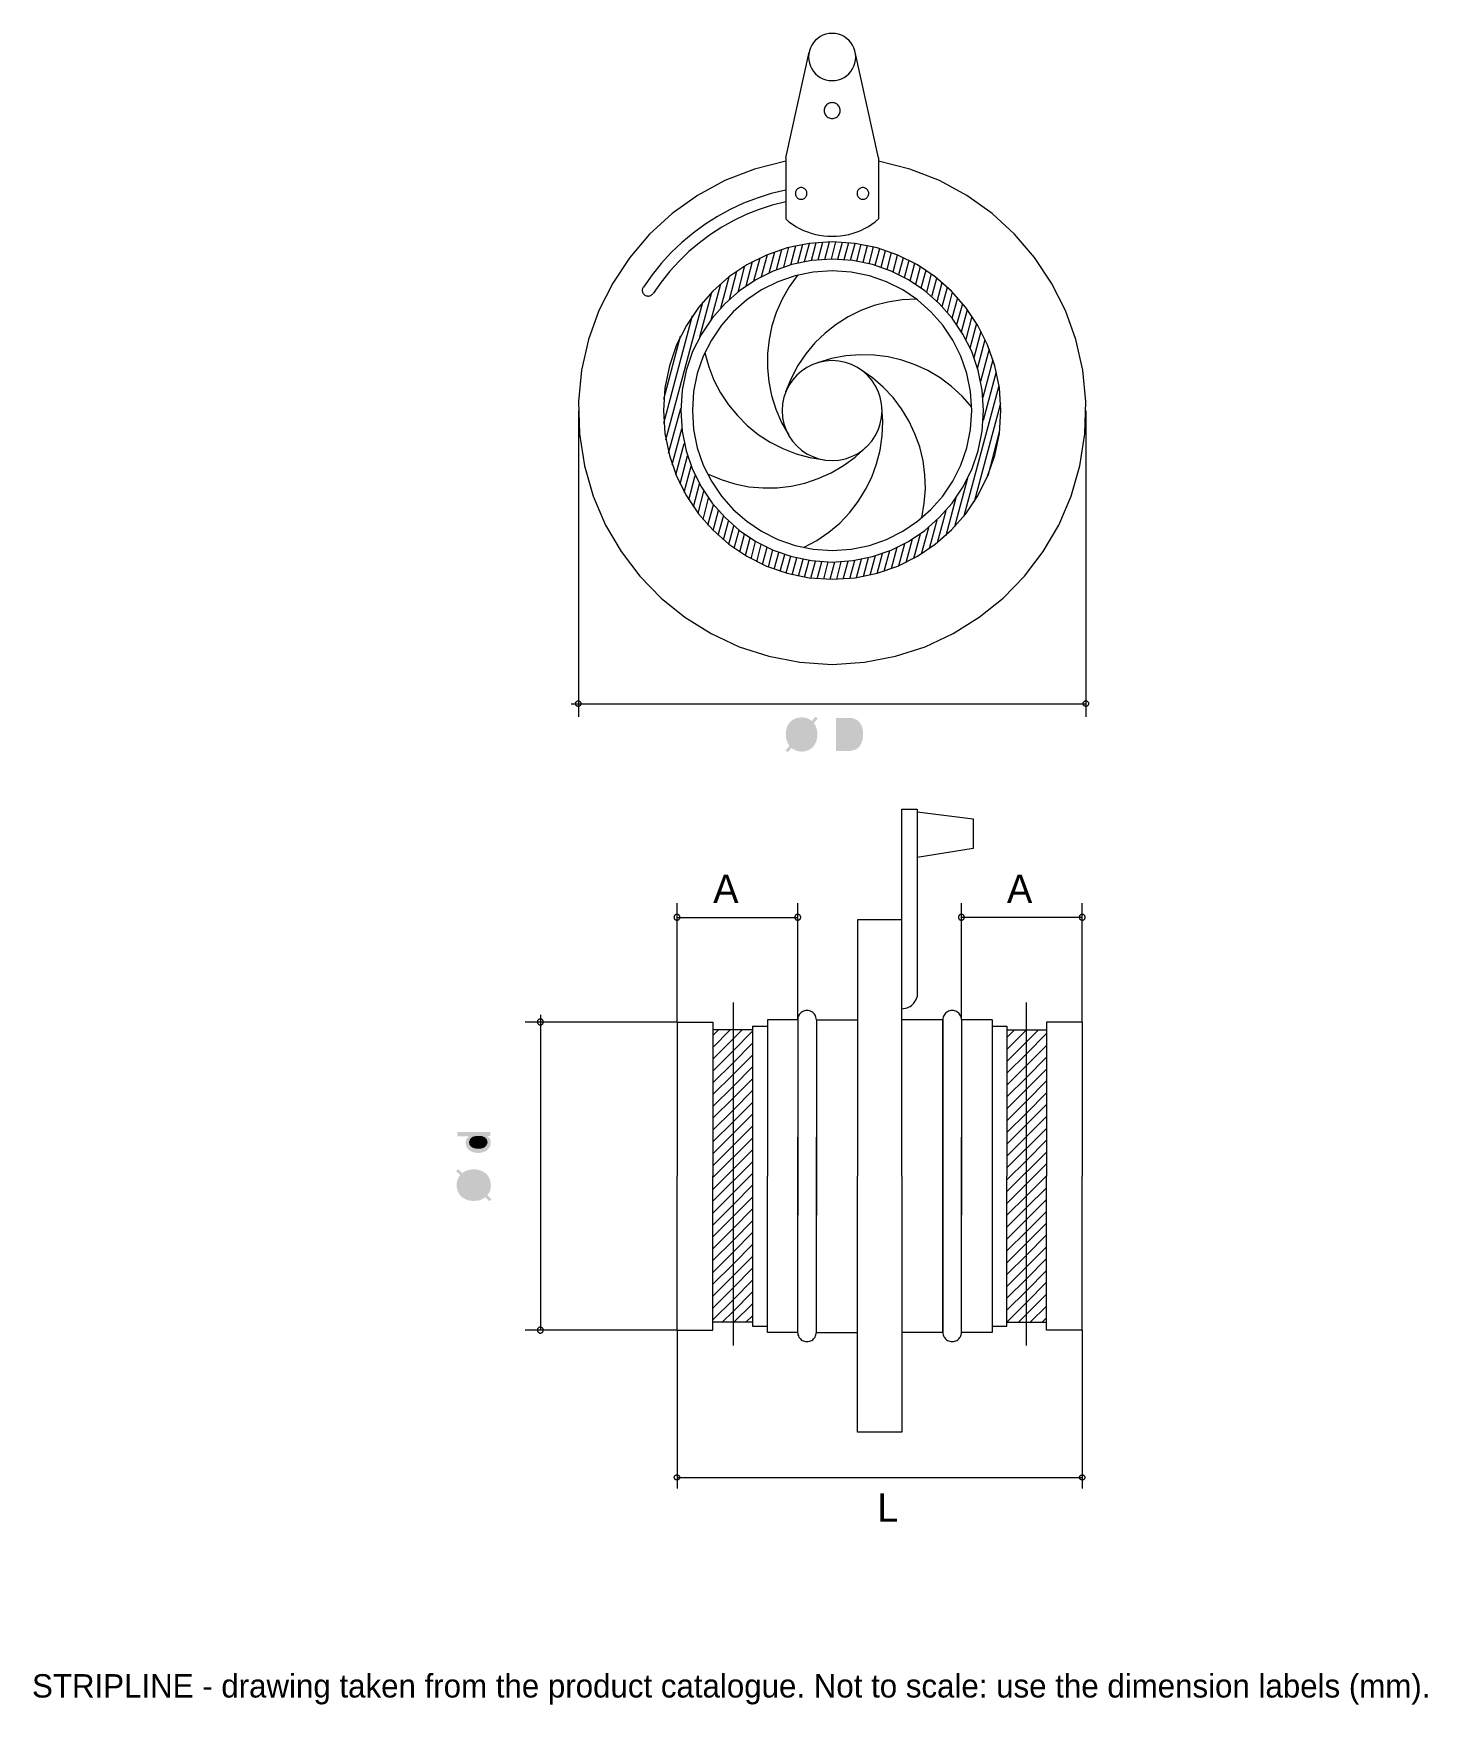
# Model space of a CAD drawing. Extents: x 0 to 239, y -13 to 273.
import ezdxf

# ---------------------------------------------------------------- set-up
doc = ezdxf.new("R2010")
doc.units = 0
for name, color, linetype in [('FILL', 8, 'Continuous'), ('GEOMETRY', 7, 'Continuous'), ('NOTE', 1, 'Continuous'), ('TEXT', 7, 'Continuous')]:
    doc.layers.add(name, color=color, linetype=linetype)

msp = doc.modelspace()

# ---------------------------------------------------------------- texts
at = {"layer": 'NOTE'}
msp.add_text('STRIPLINE - drawing taken from the product catalogue. Not to scale: use the dimension labels (mm).', height=4, dxfattribs=at).set_placement((0, -12))
at = {"layer": 'TEXT'}
for s, p in [('A', (116.58, 124.01)), ('A', (166.85, 124.01)), ('L', (144.66, 18.09))]:
    msp.add_text(s, height=4.86, dxfattribs=at).set_placement(p)

# ---------------------------------------------------------------- hatches: boundary and pattern name
at = {"layer": 'FILL'}
for points in [[(133.45, 155.15), (134.09, 155.87), (134.46, 155.57), (133.79, 154.81), (133.86, 154.7), (133.9, 154.63), (133.94, 154.55), (133.97, 154.48), (134.05, 154.44), (134.09, 154.36), (134.09, 154.29), (134.13, 154.21), (134.16, 154.14), (134.2, 154.1), (134.2, 154.02), (134.24, 153.95), (134.28, 153.88), (134.28, 153.8), (134.31, 153.72), (134.31, 153.65), (134.35, 153.58), (134.35, 153.42), (134.39, 153.35), (134.39, 152.6), (134.38, 152.46), (134.37, 152.31), (134.34, 152.16), (134.31, 152.01), (134.27, 151.86), (134.23, 151.7), (134.17, 151.55), (134.11, 151.41), (134.04, 151.27), (133.96, 151.14), (133.88, 151.02), (133.79, 150.91), (133.75, 150.83), (133.71, 150.79), (133.64, 150.72), (133.6, 150.68), (133.56, 150.61), (133.51, 150.57), (133.45, 150.54), (133.4, 150.5), (133.36, 150.47), (133.31, 150.43), (133.26, 150.39), (133.21, 150.36), (133.16, 150.32), (133.11, 150.29), (133.05, 150.26), (132.99, 150.22), (132.92, 150.19), (132.85, 150.19), (132.77, 150.15), (132.73, 150.12), (132.66, 150.08), (132.58, 150.08), (132.51, 150.04), (132.43, 150), (132.28, 150), (132.21, 149.97), (132.06, 149.97), (131.98, 149.93), (131.83, 149.93), (131.68, 149.92), (131.53, 149.93), (131.39, 149.94), (131.24, 149.96), (131.1, 149.99), (130.96, 150.02), (130.83, 150.06), (130.7, 150.11), (130.56, 150.17), (130.43, 150.23), (130.31, 150.3), (130.18, 150.38), (130.1, 150.45), (130.03, 150.49), (129.99, 150.53), (129.35, 149.82), (128.97, 150.12), (129.65, 150.87), (129.58, 150.98), (129.54, 151.06), (129.5, 151.13), (129.43, 151.21), (129.39, 151.28), (129.35, 151.32), (129.31, 151.39), (129.28, 151.47), (129.28, 151.55), (129.24, 151.62), (129.2, 151.66), (129.16, 151.73), (129.16, 151.81), (129.13, 151.85), (129.13, 151.92), (129.11, 151.97), (129.09, 152.02), (129.08, 152.08), (129.06, 152.15), (129.05, 152.22), (129.04, 152.29), (129.03, 152.36), (129.02, 152.43), (129.01, 152.5), (129.01, 152.56), (129.01, 152.62), (129.01, 152.67), (129.01, 152.93), (129.01, 153.1), (129.02, 153.26), (129.04, 153.41), (129.07, 153.57), (129.1, 153.72), (129.15, 153.87), (129.19, 154.02), (129.25, 154.17), (129.31, 154.31), (129.38, 154.46), (129.46, 154.6), (129.54, 154.74), (129.61, 154.78), (129.65, 154.85), (129.69, 154.93), (129.76, 154.97), (129.8, 155.04), (129.86, 155.09), (129.91, 155.13), (129.96, 155.17), (130, 155.21), (130.05, 155.24), (130.09, 155.27), (130.13, 155.29), (130.18, 155.32), (130.23, 155.35), (130.28, 155.38), (130.34, 155.41), (130.4, 155.45), (130.44, 155.49), (130.52, 155.53), (130.59, 155.57), (130.67, 155.57), (130.74, 155.6), (130.82, 155.64), (130.89, 155.64), (130.97, 155.68), (131.04, 155.68), (131.12, 155.72), (131.19, 155.72), (131.27, 155.75), (131.49, 155.75), (131.68, 155.76), (131.85, 155.76), (132.01, 155.75), (132.16, 155.74), (132.31, 155.72), (132.45, 155.69), (132.59, 155.65), (132.73, 155.6), (132.87, 155.53), (133.01, 155.46), (133.15, 155.37), (133.3, 155.27), (133.34, 155.23), (133.41, 155.19)], [(133, 154.63), (132.92, 154.7), (132.85, 154.74), (132.66, 154.87), (132.46, 154.98), (132.25, 155.06), (132.02, 155.11), (131.79, 155.13), (131.56, 155.13), (131.33, 155.1), (131.11, 155.04), (130.89, 154.95), (130.69, 154.85), (130.5, 154.71), (130.33, 154.55), (130.29, 154.51), (130.25, 154.48), (130.18, 154.4), (130.14, 154.36), (130.12, 154.31), (130.11, 154.27), (130.09, 154.24), (130.08, 154.21), (130.07, 154.19), (130.05, 154.17), (130.04, 154.15), (130.03, 154.12), (130.01, 154.1), (129.99, 154.07), (129.98, 154.03), (129.95, 153.99), (129.95, 153.91), (129.92, 153.84), (129.88, 153.8), (129.88, 153.72), (129.84, 153.65), (129.84, 153.46), (129.8, 153.39), (129.8, 153.16), (129.76, 153.05), (129.76, 152.97), (129.76, 152.9), (129.76, 152.83), (129.76, 152.78), (129.76, 152.73), (129.77, 152.68), (129.77, 152.64), (129.78, 152.6), (129.79, 152.56), (129.79, 152.52), (129.8, 152.48), (129.8, 152.43), (129.8, 152.37), (129.8, 152.3), (129.84, 152.22), (129.84, 152.07), (129.88, 152), (129.88, 151.92), (129.92, 151.88), (129.95, 151.81), (129.95, 151.73), (129.99, 151.66), (130.03, 151.58), (130.07, 151.51), (130.1, 151.43)], [(137.58, 150.04), (137.58, 155.68), (139.8, 155.68), (139.87, 155.68), (139.92, 155.68), (139.96, 155.67), (139.99, 155.67), (140.03, 155.66), (140.06, 155.66), (140.09, 155.65), (140.12, 155.64), (140.17, 155.64), (140.22, 155.64), (140.29, 155.64), (140.36, 155.64), (140.4, 155.6), (140.52, 155.6), (140.59, 155.57), (140.67, 155.57), (140.74, 155.53), (140.82, 155.49), (140.89, 155.45), (140.97, 155.45), (141.04, 155.42), (141.12, 155.38), (141.15, 155.34), (141.26, 155.27), (141.35, 155.19), (141.44, 155.11), (141.52, 155.03), (141.59, 154.95), (141.66, 154.87), (141.73, 154.78), (141.79, 154.68), (141.85, 154.58), (141.91, 154.48), (141.96, 154.37), (142.02, 154.25), (142.02, 154.21), (142.06, 154.18), (142.06, 154.1), (142.09, 154.02), (142.09, 153.95), (142.13, 153.87), (142.13, 153.8), (142.17, 153.72), (142.17, 153.65), (142.21, 153.57), (142.21, 153.35), (142.24, 153.27), (142.24, 152.71), (142.24, 152.56), (142.21, 152.48), (142.21, 152.22), (142.17, 152.14), (142.17, 151.99), (142.13, 151.92), (142.13, 151.88), (142.09, 151.81), (142.09, 151.73), (142.07, 151.68), (142.05, 151.63), (142.03, 151.58), (142.01, 151.53), (142, 151.49), (141.98, 151.44), (141.96, 151.39), (141.94, 151.35), (141.92, 151.3), (141.89, 151.25), (141.86, 151.19), (141.83, 151.13), (141.79, 151.09), (141.76, 151.02), (141.72, 150.98), (141.72, 150.9), (141.64, 150.87), (141.61, 150.79), (141.57, 150.72), (141.49, 150.68), (141.45, 150.6), (141.38, 150.57), (141.34, 150.53), (141.27, 150.45), (141.23, 150.42), (141.19, 150.42), (141.12, 150.38), (141.08, 150.34), (141, 150.3), (140.93, 150.27), (140.85, 150.23), (140.78, 150.19), (140.7, 150.19), (140.63, 150.15), (140.55, 150.12), (140.44, 150.12), (140.36, 150.08), (140.18, 150.08), (140.1, 150.04)], [(138.34, 150.68), (139.73, 150.68), (139.8, 150.72), (140.1, 150.72), (140.18, 150.75), (140.33, 150.75), (140.35, 150.77), (140.38, 150.79), (140.42, 150.81), (140.46, 150.82), (140.5, 150.84), (140.54, 150.86), (140.59, 150.88), (140.63, 150.9), (140.67, 150.92), (140.71, 150.94), (140.75, 150.96), (140.78, 150.98), (140.82, 151.02), (140.89, 151.06), (140.89, 151.09), (140.97, 151.13), (141, 151.21), (141.04, 151.24), (141.08, 151.32), (141.1, 151.35), (141.11, 151.38), (141.13, 151.41), (141.15, 151.43), (141.16, 151.46), (141.18, 151.48), (141.19, 151.51), (141.21, 151.53), (141.22, 151.56), (141.24, 151.59), (141.25, 151.62), (141.27, 151.66), (141.31, 151.73), (141.34, 151.81), (141.34, 151.88), (141.38, 151.92), (141.38, 152.07), (141.42, 152.14), (141.42, 152.3), (141.45, 152.37), (141.45, 152.44), (141.45, 152.53), (141.45, 152.63), (141.45, 152.74), (141.46, 152.85), (141.46, 152.96), (141.46, 153.08), (141.46, 153.18), (141.45, 153.28), (141.45, 153.37), (141.44, 153.44), (141.42, 153.5), (141.42, 153.65), (141.38, 153.72), (141.38, 153.8), (141.34, 153.87), (141.34, 153.95), (141.31, 154.02), (141.27, 154.06), (141.27, 154.14), (141.23, 154.18), (141.19, 154.25), (141.12, 154.33), (141.08, 154.4), (141.04, 154.48), (140.97, 154.51), (140.93, 154.59), (140.89, 154.63), (140.82, 154.7), (140.78, 154.74), (140.7, 154.78), (140.63, 154.81), (140.59, 154.85), (140.52, 154.89), (140.48, 154.89), (140.44, 154.93), (140.33, 154.93), (140.25, 154.96), (140.2, 154.96), (140.15, 154.96), (140.12, 154.97), (140.09, 154.97), (140.07, 154.98), (140.04, 154.99), (140.02, 155), (139.99, 155), (139.95, 155.01), (139.9, 155.01), (139.84, 155.01), (139.76, 155), (138.34, 155), (138.34, 150.68)], [(133.3, 154.25), (130.44, 151.02), (130.52, 150.98), (130.59, 150.94), (130.67, 150.87), (130.71, 150.83), (130.78, 150.79), (130.85, 150.76), (130.89, 150.72), (130.97, 150.72), (131.01, 150.68), (131.08, 150.68), (131.12, 150.64), (131.19, 150.64), (131.27, 150.61), (131.42, 150.61), (131.49, 150.57), (131.95, 150.57), (131.98, 150.58), (132.02, 150.59), (132.06, 150.6), (132.09, 150.61), (132.13, 150.61), (132.17, 150.62), (132.21, 150.62), (132.25, 150.63), (132.29, 150.64), (132.33, 150.65), (132.36, 150.66), (132.4, 150.68), (132.43, 150.72), (132.51, 150.76), (132.58, 150.76), (132.66, 150.79), (132.77, 150.91), (132.85, 150.94), (132.89, 150.98), (132.96, 151.02), (133, 151.09), (133.07, 151.13), (133.07, 151.17), (133.15, 151.21), (133.18, 151.28), (133.22, 151.32), (133.26, 151.39), (133.3, 151.43), (133.34, 151.51), (133.37, 151.55), (133.41, 151.62), (133.41, 151.7), (133.45, 151.77), (133.49, 151.81), (133.49, 151.88), (133.52, 151.96), (133.56, 152.03), (133.56, 152.18), (133.6, 152.26), (133.6, 152.45), (133.64, 152.52), (133.64, 153.16), (133.6, 153.24), (133.6, 153.39), (133.56, 153.46), (133.56, 153.61), (133.52, 153.69), (133.49, 153.76), (133.49, 153.84), (133.45, 153.91), (133.41, 153.99), (133.41, 154.02), (133.37, 154.1), (133.34, 154.18), (133.3, 154.25)], [(78.41, 84.14), (77.92, 84.14), (77.96, 84.07), (78.03, 84.03), (78.11, 83.97), (78.17, 83.92), (78.23, 83.86), (78.27, 83.81), (78.32, 83.75), (78.35, 83.69), (78.38, 83.63), (78.41, 83.56), (78.43, 83.49), (78.45, 83.41), (78.47, 83.33), (78.48, 83.24), (78.52, 83.16), (78.52, 82.83), (78.48, 82.75), (78.48, 82.6), (78.45, 82.53), (78.41, 82.45), (78.41, 82.37), (78.37, 82.3), (78.33, 82.26), (78.3, 82.19), (78.26, 82.11), (78.26, 82.08), (78.18, 82.04), (78.15, 81.96), (78.11, 81.92), (78.07, 81.85), (78, 81.81), (77.96, 81.74), (77.88, 81.7), (77.85, 81.66), (77.77, 81.62), (77.7, 81.55), (77.62, 81.51), (77.58, 81.47), (77.51, 81.44), (77.43, 81.44), (77.36, 81.4), (77.28, 81.36), (77.21, 81.36), (77.13, 81.32), (77.06, 81.32), (77.02, 81.29), (76.94, 81.29), (76.83, 81.25), (76.68, 81.25), (76.64, 81.24), (76.59, 81.23), (76.54, 81.22), (76.5, 81.22), (76.45, 81.21), (76.4, 81.21), (76.35, 81.21), (76.3, 81.21), (76.26, 81.21), (76.21, 81.22), (76.16, 81.23), (76.12, 81.25), (75.89, 81.25), (75.82, 81.29), (75.67, 81.29), (75.59, 81.32), (75.51, 81.32), (75.44, 81.36), (75.4, 81.4), (75.33, 81.4), (75.25, 81.44), (75.18, 81.47), (75.1, 81.51), (75.06, 81.55), (75, 81.58), (74.95, 81.6), (74.91, 81.62), (74.88, 81.64), (74.86, 81.65), (74.83, 81.67), (74.81, 81.69), (74.79, 81.71), (74.77, 81.73), (74.74, 81.76), (74.7, 81.8), (74.65, 81.85), (74.58, 81.92), (74.54, 82), (74.51, 82.04), (74.48, 82.08), (74.46, 82.12), (74.44, 82.15), (74.42, 82.18), (74.4, 82.22), (74.38, 82.25), (74.37, 82.29), (74.35, 82.32), (74.34, 82.36), (74.33, 82.4), (74.31, 82.45), (74.28, 82.53), (74.28, 82.68), (74.24, 82.75), (74.24, 83.13), (74.28, 83.2), (74.28, 83.35), (74.31, 83.43), (74.35, 83.5), (74.35, 83.54), (74.39, 83.62), (74.43, 83.69), (74.46, 83.77), (74.54, 83.8), (74.58, 83.88), (74.61, 83.92), (74.69, 83.99), (74.72, 84.03), (74.8, 84.07), (72.77, 84.07), (72.77, 84.78), (78.41, 84.78)], [(76.38, 81.92), (76.57, 81.92), (76.64, 81.96), (76.83, 81.96), (76.91, 82), (77.06, 82), (77.13, 82.04), (77.21, 82.08), (77.24, 82.08), (77.32, 82.11), (77.39, 82.15), (77.43, 82.19), (77.51, 82.23), (77.54, 82.26), (77.62, 82.33), (77.68, 82.39), (77.73, 82.44), (77.77, 82.49), (77.8, 82.54), (77.83, 82.59), (77.85, 82.64), (77.87, 82.69), (77.89, 82.75), (77.91, 82.81), (77.93, 82.89), (77.96, 82.98), (77.96, 83.13), (77.92, 83.2), (77.92, 83.28), (77.88, 83.35), (77.88, 83.43), (77.85, 83.47), (77.81, 83.54), (77.77, 83.62), (77.73, 83.65), (77.66, 83.73), (77.62, 83.77), (77.58, 83.84), (77.51, 83.88), (77.47, 83.92), (77.43, 83.92), (77.36, 83.96), (77.28, 83.99), (77.24, 84.03), (77.17, 84.03), (77.09, 84.07), (77.02, 84.07), (76.94, 84.11), (76.79, 84.11), (76.68, 84.14), (76.15, 84.14), (76.08, 84.11), (75.89, 84.11), (75.82, 84.07), (75.67, 84.07), (75.59, 84.03), (75.55, 83.99), (75.48, 83.99), (75.4, 83.96), (75.36, 83.92), (75.29, 83.88), (75.25, 83.84), (75.21, 83.8), (75.14, 83.77), (75.1, 83.69), (75.03, 83.65), (74.99, 83.58), (74.95, 83.54), (74.91, 83.47), (74.88, 83.39), (74.88, 83.32), (74.84, 83.24), (74.84, 83.2), (74.8, 83.13), (74.8, 82.94), (74.84, 82.86), (74.84, 82.71), (74.88, 82.64), (74.91, 82.6), (74.95, 82.53), (74.99, 82.45), (75.03, 82.41), (75.1, 82.34), (75.14, 82.3), (75.18, 82.26), (75.25, 82.23), (75.29, 82.19), (75.33, 82.15), (75.4, 82.11), (75.48, 82.08), (75.51, 82.08), (75.59, 82.04), (75.67, 82.04), (75.74, 82), (75.82, 82), (75.89, 81.96), (76.15, 81.96), (76.23, 81.92), (76.38, 81.92)], [(73.3, 77.45), (72.58, 78.09), (72.88, 78.47), (73.64, 77.79), (73.75, 77.83), (73.82, 77.9), (73.9, 77.94), (73.94, 77.98), (73.99, 78.01), (74.05, 78.04), (74.1, 78.06), (74.15, 78.09), (74.21, 78.11), (74.26, 78.13), (74.31, 78.16), (74.36, 78.18), (74.41, 78.2), (74.47, 78.23), (74.52, 78.25), (74.58, 78.28), (74.65, 78.28), (74.73, 78.32), (74.88, 78.32), (74.95, 78.35), (75.1, 78.35), (75.18, 78.39), (76, 78.39), (76.08, 78.35), (76.23, 78.35), (76.3, 78.32), (76.38, 78.32), (76.45, 78.28), (76.53, 78.28), (76.61, 78.24), (76.68, 78.24), (76.76, 78.2), (76.83, 78.2), (76.91, 78.17), (76.98, 78.13), (77.02, 78.09), (77.09, 78.05), (77.13, 78.05), (77.21, 78.01), (77.28, 77.98), (77.36, 77.94), (77.43, 77.86), (77.47, 77.83), (77.54, 77.79), (77.62, 77.75), (77.66, 77.68), (77.73, 77.64), (77.77, 77.6), (77.81, 77.55), (77.86, 77.51), (77.9, 77.46), (77.94, 77.41), (77.98, 77.36), (78.01, 77.31), (78.05, 77.26), (78.09, 77.21), (78.12, 77.16), (78.16, 77.11), (78.19, 77.05), (78.22, 77), (78.26, 76.93), (78.26, 76.85), (78.3, 76.77), (78.33, 76.7), (78.37, 76.62), (78.37, 76.55), (78.41, 76.47), (78.45, 76.4), (78.45, 76.25), (78.48, 76.17), (78.48, 76.02), (78.52, 75.95), (78.52, 75.8), (78.53, 75.73), (78.53, 75.67), (78.52, 75.6), (78.52, 75.53), (78.51, 75.47), (78.5, 75.4), (78.5, 75.33), (78.49, 75.27), (78.48, 75.2), (78.47, 75.14), (78.46, 75.07), (78.45, 75.01), (78.41, 74.93), (78.41, 74.86), (78.37, 74.78), (78.37, 74.74), (78.33, 74.71), (78.33, 74.63), (78.3, 74.56), (78.26, 74.52), (78.22, 74.44), (78.18, 74.37), (78.15, 74.29), (78.11, 74.22), (78.07, 74.18), (78, 74.11), (77.96, 74.03), (77.92, 73.99), (78.63, 73.32), (78.33, 72.94), (77.58, 73.62), (77.47, 73.58), (77.39, 73.54), (77.32, 73.47), (77.24, 73.43), (77.17, 73.39), (77.13, 73.35), (77.06, 73.32), (76.98, 73.28), (76.91, 73.24), (76.83, 73.2), (76.79, 73.2), (76.72, 73.17), (76.64, 73.13), (76.57, 73.13), (76.53, 73.09), (76.45, 73.09), (76.38, 73.05), (76.23, 73.05), (76.15, 73.02), (75.85, 73.02), (75.78, 72.98), (75.44, 72.98), (75.36, 73.02), (75.07, 73.02), (74.95, 73.05), (74.88, 73.05), (74.8, 73.09), (74.65, 73.09), (74.61, 73.13), (74.54, 73.17), (74.46, 73.17), (74.31, 73.24), (74.24, 73.24), (74.16, 73.28), (74.12, 73.32), (74.05, 73.35), (73.97, 73.39), (73.9, 73.43), (73.86, 73.47), (73.79, 73.5), (73.71, 73.54), (73.67, 73.58), (73.6, 73.65), (73.52, 73.69), (73.49, 73.73), (73.41, 73.81), (73.35, 73.87), (73.3, 73.92), (73.26, 73.97), (73.23, 74.01), (73.21, 74.05), (73.18, 74.09), (73.16, 74.13), (73.14, 74.16), (73.11, 74.21), (73.08, 74.25), (73.04, 74.31), (73, 74.37), (72.96, 74.44), (72.92, 74.52), (72.88, 74.6), (72.88, 74.67), (72.85, 74.74), (72.81, 74.78), (72.81, 74.86), (72.77, 74.93), (72.77, 75.01), (72.73, 75.08), (72.73, 75.16), (72.7, 75.23), (72.7, 75.5), (72.69, 75.66), (72.69, 75.82), (72.7, 75.98), (72.71, 76.13), (72.73, 76.29), (72.76, 76.44), (72.8, 76.58), (72.86, 76.73), (72.92, 76.87), (72.99, 77), (73.08, 77.14), (73.18, 77.26), (73.22, 77.34), (73.26, 77.41)], [(74.2, 77.3), (77.39, 74.44), (77.47, 74.52), (77.51, 74.56), (77.58, 74.63), (77.62, 74.71), (77.67, 74.78), (77.7, 74.84), (77.72, 74.87), (77.73, 74.9), (77.73, 74.91), (77.73, 74.93), (77.73, 74.94), (77.73, 74.95), (77.74, 74.97), (77.75, 75), (77.77, 75.05), (77.81, 75.12), (77.81, 75.2), (77.85, 75.27), (77.84, 75.33), (77.85, 75.37), (77.85, 75.4), (77.85, 75.43), (77.86, 75.46), (77.87, 75.48), (77.88, 75.51), (77.88, 75.54), (77.89, 75.58), (77.89, 75.62), (77.89, 75.68), (77.88, 75.76), (77.88, 75.91), (77.85, 76.02), (77.85, 76.17), (77.81, 76.21), (77.77, 76.29), (77.77, 76.36), (77.73, 76.44), (77.7, 76.51), (77.66, 76.59), (77.66, 76.62), (77.64, 76.65), (77.62, 76.68), (77.59, 76.72), (77.56, 76.76), (77.53, 76.8), (77.5, 76.84), (77.47, 76.88), (77.43, 76.92), (77.4, 76.96), (77.37, 76.99), (77.34, 77.02), (77.32, 77.04), (77.28, 77.08), (77.24, 77.11), (77.17, 77.15), (77.13, 77.19), (77.06, 77.26), (77.02, 77.3), (76.94, 77.3), (76.91, 77.34), (76.83, 77.38), (76.76, 77.41), (76.68, 77.45), (76.64, 77.45), (76.57, 77.49), (76.49, 77.53), (76.42, 77.53), (76.34, 77.56), (76.19, 77.56), (76.12, 77.6), (75.85, 77.6), (75.78, 77.64), (75.63, 77.64), (75.57, 77.63), (75.52, 77.62), (75.48, 77.62), (75.45, 77.61), (75.42, 77.61), (75.39, 77.6), (75.36, 77.6), (75.33, 77.6), (75.3, 77.6), (75.25, 77.6), (75.2, 77.6), (75.14, 77.6), (75.07, 77.56), (74.91, 77.56), (74.84, 77.53), (74.76, 77.53), (74.69, 77.49), (74.61, 77.45), (74.54, 77.45), (74.46, 77.41), (74.43, 77.38), (74.35, 77.38), (74.28, 77.34), (74.2, 77.3)], [(73.82, 76.96), (73.75, 76.89), (73.71, 76.85), (73.65, 76.77), (73.59, 76.69), (73.54, 76.61), (73.5, 76.52), (73.45, 76.43), (73.42, 76.34), (73.39, 76.25), (73.36, 76.15), (73.35, 76.06), (73.34, 75.96), (73.33, 75.86), (73.34, 75.76), (73.34, 75.61), (73.33, 75.48), (73.34, 75.37), (73.35, 75.26), (73.37, 75.17), (73.4, 75.08), (73.44, 74.99), (73.48, 74.9), (73.52, 74.82), (73.57, 74.73), (73.63, 74.64), (73.69, 74.55), (73.75, 74.44), (73.82, 74.41), (73.86, 74.33), (73.9, 74.33), (73.94, 74.26), (74.12, 74.12), (74.34, 74), (74.58, 73.91), (74.85, 73.84), (75.12, 73.79), (75.41, 73.77), (75.69, 73.76), (75.97, 73.78), (76.24, 73.82), (76.5, 73.88), (76.74, 73.97), (76.94, 74.07), (77.02, 74.11)]]:
    msp.add_hatch(color=7, dxfattribs=at).paths.add_polyline_path(points)

# ---------------------------------------------------------------- linework, layer by layer
at = {"layer": 'GEOMETRY', "lineweight": 13}
for points in [[(136.94, 272.84), (136.39, 272.81), (135.86, 272.7), (135.36, 272.52), (134.9, 272.29), (134.47, 272), (134.08, 271.66), (133.74, 271.27), (133.45, 270.84), (133.21, 270.37), (133.04, 269.87), (132.93, 269.35), (132.89, 268.8), (132.93, 268.25), (133.04, 267.73), (133.21, 267.23), (133.45, 266.76), (133.74, 266.33), (134.08, 265.94), (134.47, 265.6), (134.9, 265.31), (135.36, 265.08), (135.86, 264.9), (136.39, 264.8), (136.94, 264.76), (137.48, 264.8), (138.01, 264.9), (138.51, 265.08), (138.98, 265.31), (139.41, 265.6), (139.79, 265.94), (140.13, 266.33), (140.42, 266.76), (140.66, 267.23), (140.83, 267.73), (140.94, 268.25), (140.98, 268.8), (140.94, 269.35), (140.83, 269.87), (140.66, 270.37), (140.42, 270.84), (140.13, 271.27), (139.79, 271.66), (139.41, 272), (138.98, 272.29), (138.51, 272.52), (138.01, 272.7), (137.48, 272.81), (136.94, 272.84)], [(136.94, 272.84), (136.39, 272.81), (135.86, 272.7), (135.36, 272.52), (134.9, 272.29), (134.47, 272), (134.08, 271.66), (133.74, 271.27), (133.45, 270.84), (133.21, 270.37), (133.04, 269.87), (132.93, 269.35), (132.89, 268.8), (132.93, 268.25), (133.04, 267.73), (133.21, 267.23), (133.45, 266.76), (133.74, 266.33), (134.08, 265.94), (134.47, 265.6), (134.9, 265.31), (135.36, 265.08), (135.86, 264.9), (136.39, 264.8), (136.94, 264.76), (137.48, 264.8), (138.01, 264.9), (138.51, 265.08), (138.98, 265.31), (139.41, 265.6), (139.79, 265.94), (140.13, 266.33), (140.42, 266.76), (140.66, 267.23), (140.83, 267.73), (140.94, 268.25), (140.98, 268.8), (140.94, 269.35), (140.83, 269.87), (140.66, 270.37), (140.42, 270.84), (140.13, 271.27), (139.79, 271.66), (139.41, 272), (138.98, 272.29), (138.51, 272.52), (138.01, 272.7), (137.48, 272.81), (136.94, 272.84)], [(136.94, 261), (136.75, 260.99), (136.57, 260.95), (136.4, 260.89), (136.24, 260.81), (136.1, 260.72), (135.97, 260.6), (135.85, 260.47), (135.75, 260.32), (135.67, 260.16), (135.61, 259.99), (135.58, 259.82), (135.57, 259.63), (135.58, 259.44), (135.61, 259.26), (135.67, 259.1), (135.75, 258.94), (135.85, 258.79), (135.97, 258.66), (136.1, 258.54), (136.24, 258.45), (136.4, 258.37), (136.57, 258.31), (136.75, 258.27), (136.94, 258.26), (137.12, 258.27), (137.3, 258.31), (137.47, 258.37), (137.63, 258.45), (137.77, 258.54), (137.91, 258.66), (138.02, 258.79), (138.12, 258.94), (138.2, 259.1), (138.26, 259.26), (138.3, 259.44), (138.31, 259.63), (138.3, 259.82), (138.26, 259.99), (138.2, 260.16), (138.12, 260.32), (138.02, 260.47), (137.91, 260.6), (137.77, 260.72), (137.63, 260.81), (137.47, 260.89), (137.3, 260.95), (137.12, 260.99), (136.94, 261)], [(136.94, 261), (136.75, 260.99), (136.57, 260.95), (136.4, 260.89), (136.24, 260.81), (136.1, 260.72), (135.97, 260.6), (135.85, 260.47), (135.75, 260.32), (135.67, 260.16), (135.61, 259.99), (135.58, 259.82), (135.57, 259.63), (135.58, 259.44), (135.61, 259.26), (135.67, 259.1), (135.75, 258.94), (135.85, 258.79), (135.97, 258.66), (136.1, 258.54), (136.24, 258.45), (136.4, 258.37), (136.57, 258.31), (136.75, 258.27), (136.94, 258.26), (137.12, 258.27), (137.3, 258.31), (137.47, 258.37), (137.63, 258.45), (137.77, 258.54), (137.91, 258.66), (138.02, 258.79), (138.12, 258.94), (138.2, 259.1), (138.26, 259.26), (138.3, 259.44), (138.31, 259.63), (138.3, 259.82), (138.26, 259.99), (138.2, 260.16), (138.12, 260.32), (138.02, 260.47), (137.91, 260.6), (137.77, 260.72), (137.63, 260.81), (137.47, 260.89), (137.3, 260.95), (137.12, 260.99), (136.94, 261)], [(131.64, 246.45), (131.5, 246.45), (131.37, 246.42), (131.25, 246.38), (131.13, 246.32), (131.03, 246.25), (130.93, 246.16), (130.85, 246.07), (130.78, 245.96), (130.72, 245.85), (130.68, 245.72), (130.65, 245.59), (130.64, 245.46), (130.65, 245.32), (130.68, 245.19), (130.72, 245.07), (130.78, 244.96), (130.85, 244.85), (130.93, 244.75), (131.03, 244.67), (131.13, 244.6), (131.25, 244.54), (131.37, 244.5), (131.5, 244.47), (131.64, 244.46), (131.77, 244.47), (131.9, 244.5), (132.02, 244.54), (132.14, 244.6), (132.24, 244.67), (132.34, 244.75), (132.42, 244.85), (132.5, 244.96), (132.55, 245.07), (132.6, 245.19), (132.62, 245.32), (132.63, 245.46), (132.62, 245.59), (132.6, 245.72), (132.55, 245.85), (132.5, 245.96), (132.42, 246.07), (132.34, 246.16), (132.24, 246.25), (132.14, 246.32), (132.02, 246.38), (131.9, 246.42), (131.77, 246.45), (131.64, 246.45)], [(142.2, 246.45), (142.06, 246.45), (141.93, 246.42), (141.81, 246.38), (141.7, 246.32), (141.59, 246.25), (141.49, 246.16), (141.41, 246.07), (141.34, 245.96), (141.28, 245.85), (141.24, 245.72), (141.21, 245.59), (141.2, 245.46), (141.21, 245.32), (141.24, 245.19), (141.28, 245.07), (141.34, 244.96), (141.41, 244.85), (141.49, 244.75), (141.59, 244.67), (141.7, 244.6), (141.81, 244.54), (141.93, 244.5), (142.06, 244.47), (142.2, 244.46), (142.33, 244.47), (142.46, 244.5), (142.59, 244.54), (142.7, 244.6), (142.81, 244.67), (142.9, 244.75), (142.99, 244.85), (143.06, 244.96), (143.12, 245.07), (143.16, 245.19), (143.19, 245.32), (143.19, 245.46), (143.19, 245.59), (143.16, 245.72), (143.12, 245.85), (143.06, 245.96), (142.99, 246.07), (142.9, 246.16), (142.81, 246.25), (142.7, 246.32), (142.59, 246.38), (142.46, 246.42), (142.33, 246.45), (142.2, 246.45)], [(136.94, 237.17), (133.02, 236.91), (129.26, 236.14), (125.69, 234.9), (122.36, 233.23), (119.28, 231.15), (116.51, 228.71), (114.07, 225.93), (111.99, 222.86), (110.32, 219.53), (109.08, 215.96), (108.31, 212.2), (108.05, 208.28), (108.31, 204.36), (109.08, 200.6), (110.32, 197.04), (111.99, 193.7), (114.07, 190.63), (116.51, 187.86), (119.28, 185.42), (122.36, 183.34), (125.69, 181.67), (129.26, 180.43), (133.02, 179.66), (136.94, 179.4), (140.86, 179.66), (144.62, 180.43), (148.18, 181.67), (151.52, 183.34), (154.59, 185.42), (157.36, 187.86), (159.8, 190.63), (161.88, 193.7), (163.55, 197.04), (164.79, 200.6), (165.56, 204.36), (165.82, 208.28), (165.56, 212.2), (164.79, 215.96), (163.55, 219.53), (161.88, 222.86), (159.8, 225.93), (157.36, 228.71), (154.59, 231.15), (151.52, 233.23), (148.18, 234.9), (144.62, 236.14), (140.86, 236.91), (136.94, 237.17)], [(136.94, 234.2), (133.42, 233.96), (130.05, 233.28), (126.85, 232.16), (123.85, 230.66), (121.1, 228.8), (118.61, 226.61), (116.42, 224.12), (114.56, 221.36), (113.05, 218.37), (111.94, 215.17), (111.25, 211.8), (111.02, 208.28), (111.25, 204.77), (111.94, 201.39), (113.05, 198.19), (114.56, 195.2), (116.42, 192.45), (118.61, 189.96), (121.1, 187.77), (123.85, 185.9), (126.85, 184.4), (130.05, 183.29), (133.42, 182.6), (136.94, 182.36), (140.45, 182.6), (143.83, 183.29), (147.02, 184.4), (150.02, 185.9), (152.77, 187.77), (155.26, 189.96), (157.45, 192.45), (159.32, 195.2), (160.82, 198.19), (161.93, 201.39), (162.62, 204.77), (162.85, 208.28), (162.62, 211.8), (161.93, 215.17), (160.82, 218.37), (159.32, 221.36), (157.45, 224.12), (155.26, 226.61), (152.77, 228.8), (150.02, 230.66), (147.02, 232.16), (143.83, 233.28), (140.45, 233.96), (136.94, 234.2)], [(136.94, 232.21), (133.69, 231.99), (130.58, 231.35), (127.62, 230.33), (124.86, 228.94), (122.32, 227.22), (120.02, 225.2), (118, 222.9), (116.28, 220.36), (114.89, 217.6), (113.86, 214.64), (113.23, 211.53), (113.01, 208.28), (113.23, 205.04), (113.86, 201.92), (114.89, 198.97), (116.28, 196.21), (118, 193.66), (120.02, 191.37), (122.32, 189.34), (124.86, 187.62), (127.62, 186.24), (130.58, 185.21), (133.69, 184.58), (136.94, 184.36), (140.18, 184.58), (143.3, 185.21), (146.25, 186.24), (149.01, 187.62), (151.56, 189.34), (153.85, 191.37), (155.88, 193.66), (157.6, 196.21), (158.98, 198.97), (160.01, 201.92), (160.64, 205.04), (160.86, 208.28), (160.64, 211.53), (160.01, 214.64), (158.98, 217.6), (157.6, 220.36), (155.88, 222.9), (153.85, 225.2), (151.56, 227.22), (149.01, 228.94), (146.25, 230.33), (143.3, 231.35), (140.18, 231.99), (136.94, 232.21)], [(136.94, 216.83), (135.77, 216.76), (134.66, 216.53), (133.61, 216.16), (132.62, 215.67), (131.71, 215.05), (130.89, 214.33), (130.17, 213.51), (129.55, 212.6), (129.06, 211.61), (128.69, 210.56), (128.46, 209.44), (128.38, 208.28), (128.46, 207.12), (128.69, 206.01), (129.06, 204.95), (129.55, 203.97), (130.17, 203.06), (130.89, 202.24), (131.71, 201.51), (132.62, 200.9), (133.61, 200.4), (134.66, 200.04), (135.77, 199.81), (136.94, 199.73), (138.1, 199.81), (139.21, 200.04), (140.26, 200.4), (141.25, 200.9), (142.16, 201.51), (142.98, 202.24), (143.71, 203.06), (144.32, 203.97), (144.82, 204.95), (145.18, 206.01), (145.41, 207.12), (145.49, 208.28), (145.41, 209.44), (145.18, 210.56), (144.82, 211.61), (144.32, 212.6), (143.71, 213.51), (142.98, 214.33), (142.16, 215.05), (141.25, 215.67), (140.26, 216.16), (139.21, 216.53), (138.1, 216.76), (136.94, 216.83)], [(93.48, 158.55), (93.41, 158.55), (93.35, 158.53), (93.29, 158.52), (93.23, 158.49), (93.17, 158.46), (93.12, 158.42), (93.08, 158.38), (93.04, 158.34), (93.02, 158.29), (92.99, 158.24), (92.98, 158.18), (92.98, 158.12), (92.98, 158.06), (92.99, 158.01), (93.02, 157.96), (93.04, 157.91), (93.08, 157.86), (93.12, 157.82), (93.17, 157.79), (93.23, 157.75), (93.29, 157.73), (93.35, 157.71), (93.41, 157.7), (93.48, 157.7), (93.55, 157.7), (93.62, 157.71), (93.68, 157.73), (93.74, 157.75), (93.79, 157.79), (93.84, 157.82), (93.89, 157.86), (93.92, 157.91), (93.95, 157.96), (93.97, 158.01), (93.99, 158.06), (93.99, 158.12), (93.99, 158.18), (93.97, 158.24), (93.95, 158.29), (93.92, 158.34), (93.89, 158.38), (93.84, 158.42), (93.79, 158.46), (93.74, 158.49), (93.68, 158.52), (93.62, 158.53), (93.55, 158.55), (93.48, 158.55)], [(180.35, 158.55), (180.28, 158.55), (180.22, 158.53), (180.15, 158.52), (180.1, 158.49), (180.04, 158.46), (179.99, 158.42), (179.95, 158.38), (179.91, 158.34), (179.88, 158.29), (179.86, 158.24), (179.85, 158.18), (179.84, 158.12), (179.85, 158.06), (179.86, 158.01), (179.88, 157.96), (179.91, 157.91), (179.95, 157.86), (179.99, 157.82), (180.04, 157.79), (180.1, 157.75), (180.15, 157.73), (180.22, 157.71), (180.28, 157.7), (180.35, 157.7), (180.42, 157.7), (180.49, 157.71), (180.55, 157.73), (180.61, 157.75), (180.66, 157.79), (180.71, 157.82), (180.75, 157.86), (180.79, 157.91), (180.82, 157.96), (180.84, 158.01), (180.85, 158.06), (180.86, 158.12), (180.85, 158.18), (180.84, 158.24), (180.82, 158.29), (180.79, 158.34), (180.75, 158.38), (180.71, 158.42), (180.66, 158.46), (180.61, 158.49), (180.55, 158.52), (180.49, 158.53), (180.42, 158.55), (180.35, 158.55)], [(110.38, 122.07), (110.31, 122.07), (110.24, 122.05), (110.18, 122.03), (110.12, 122), (110.07, 121.96), (110.02, 121.92), (109.98, 121.87), (109.94, 121.82), (109.91, 121.76), (109.89, 121.7), (109.88, 121.63), (109.87, 121.56), (109.88, 121.49), (109.89, 121.43), (109.91, 121.37), (109.94, 121.31), (109.98, 121.25), (110.02, 121.2), (110.07, 121.16), (110.12, 121.12), (110.18, 121.09), (110.24, 121.07), (110.31, 121.06), (110.38, 121.05), (110.45, 121.06), (110.51, 121.07), (110.58, 121.09), (110.64, 121.12), (110.69, 121.16), (110.74, 121.2), (110.78, 121.25), (110.82, 121.31), (110.85, 121.37), (110.87, 121.43), (110.88, 121.49), (110.89, 121.56), (110.88, 121.63), (110.87, 121.7), (110.85, 121.76), (110.82, 121.82), (110.78, 121.87), (110.74, 121.92), (110.69, 121.96), (110.64, 122), (110.58, 122.03), (110.51, 122.05), (110.45, 122.07), (110.38, 122.07)], [(131.05, 122.07), (130.98, 122.07), (130.92, 122.05), (130.85, 122.03), (130.8, 122), (130.74, 121.96), (130.69, 121.92), (130.65, 121.87), (130.61, 121.82), (130.58, 121.76), (130.56, 121.7), (130.55, 121.63), (130.54, 121.56), (130.55, 121.49), (130.56, 121.43), (130.58, 121.37), (130.61, 121.31), (130.65, 121.25), (130.69, 121.2), (130.74, 121.16), (130.8, 121.12), (130.85, 121.09), (130.92, 121.07), (130.98, 121.06), (131.05, 121.05), (131.12, 121.06), (131.19, 121.07), (131.25, 121.09), (131.31, 121.12), (131.36, 121.16), (131.41, 121.2), (131.45, 121.25), (131.49, 121.31), (131.52, 121.37), (131.54, 121.43), (131.56, 121.49), (131.56, 121.56), (131.56, 121.63), (131.54, 121.7), (131.52, 121.76), (131.49, 121.82), (131.45, 121.87), (131.41, 121.92), (131.36, 121.96), (131.31, 122), (131.25, 122.03), (131.19, 122.05), (131.12, 122.07), (131.05, 122.07)], [(159.06, 122.07), (158.99, 122.07), (158.92, 122.05), (158.86, 122.03), (158.8, 122), (158.75, 121.96), (158.7, 121.92), (158.66, 121.87), (158.62, 121.82), (158.59, 121.76), (158.57, 121.7), (158.55, 121.63), (158.55, 121.56), (158.55, 121.49), (158.57, 121.43), (158.59, 121.37), (158.62, 121.31), (158.66, 121.25), (158.7, 121.2), (158.75, 121.16), (158.8, 121.12), (158.86, 121.09), (158.92, 121.07), (158.99, 121.06), (159.06, 121.05), (159.13, 121.06), (159.19, 121.07), (159.25, 121.09), (159.31, 121.12), (159.37, 121.16), (159.42, 121.2), (159.46, 121.25), (159.49, 121.31), (159.52, 121.37), (159.55, 121.43), (159.56, 121.49), (159.56, 121.56), (159.56, 121.63), (159.55, 121.7), (159.52, 121.76), (159.49, 121.82), (159.46, 121.87), (159.42, 121.92), (159.37, 121.96), (159.31, 122), (159.25, 122.03), (159.19, 122.05), (159.13, 122.07), (159.06, 122.07)], [(179.73, 122.07), (179.66, 122.07), (179.6, 122.05), (179.53, 122.03), (179.48, 122), (179.42, 121.96), (179.37, 121.92), (179.33, 121.87), (179.29, 121.82), (179.26, 121.76), (179.24, 121.7), (179.23, 121.63), (179.22, 121.56), (179.23, 121.49), (179.24, 121.43), (179.26, 121.37), (179.29, 121.31), (179.33, 121.25), (179.37, 121.2), (179.42, 121.16), (179.48, 121.12), (179.53, 121.09), (179.6, 121.07), (179.66, 121.06), (179.73, 121.05), (179.8, 121.06), (179.87, 121.07), (179.93, 121.09), (179.99, 121.12), (180.04, 121.16), (180.09, 121.2), (180.13, 121.25), (180.17, 121.31), (180.2, 121.37), (180.22, 121.43), (180.23, 121.49), (180.24, 121.56), (180.23, 121.63), (180.22, 121.7), (180.2, 121.76), (180.17, 121.82), (180.13, 121.87), (180.09, 121.92), (180.04, 121.96), (179.99, 122), (179.93, 122.03), (179.87, 122.05), (179.8, 122.07), (179.73, 122.07)], [(87, 104.14), (86.93, 104.13), (86.86, 104.12), (86.8, 104.1), (86.74, 104.07), (86.69, 104.03), (86.64, 103.99), (86.6, 103.94), (86.56, 103.89), (86.53, 103.83), (86.51, 103.77), (86.5, 103.7), (86.49, 103.63), (86.5, 103.56), (86.51, 103.5), (86.53, 103.43), (86.56, 103.38), (86.6, 103.32), (86.64, 103.27), (86.69, 103.23), (86.74, 103.19), (86.8, 103.17), (86.86, 103.14), (86.93, 103.13), (87, 103.13), (87.07, 103.13), (87.13, 103.14), (87.2, 103.17), (87.26, 103.19), (87.31, 103.23), (87.36, 103.27), (87.4, 103.32), (87.44, 103.38), (87.47, 103.43), (87.49, 103.5), (87.5, 103.56), (87.51, 103.63), (87.5, 103.7), (87.49, 103.77), (87.47, 103.83), (87.44, 103.89), (87.4, 103.94), (87.36, 103.99), (87.31, 104.03), (87.26, 104.07), (87.2, 104.1), (87.13, 104.12), (87.07, 104.13), (87, 104.14)], [(87, 51.4), (86.93, 51.4), (86.86, 51.38), (86.8, 51.36), (86.74, 51.33), (86.69, 51.3), (86.64, 51.25), (86.6, 51.2), (86.56, 51.15), (86.53, 51.09), (86.51, 51.03), (86.5, 50.96), (86.49, 50.9), (86.5, 50.83), (86.51, 50.76), (86.53, 50.7), (86.56, 50.64), (86.6, 50.58), (86.64, 50.54), (86.69, 50.49), (86.74, 50.46), (86.8, 50.43), (86.86, 50.41), (86.93, 50.39), (87, 50.39), (87.07, 50.39), (87.13, 50.41), (87.2, 50.43), (87.26, 50.46), (87.31, 50.49), (87.36, 50.54), (87.4, 50.58), (87.44, 50.64), (87.47, 50.7), (87.49, 50.76), (87.5, 50.83), (87.51, 50.9), (87.5, 50.96), (87.49, 51.03), (87.47, 51.09), (87.44, 51.15), (87.4, 51.2), (87.36, 51.25), (87.31, 51.3), (87.26, 51.33), (87.2, 51.36), (87.13, 51.38), (87.07, 51.4), (87, 51.4)], [(110.38, 26.06), (110.31, 26.06), (110.24, 26.05), (110.18, 26.03), (110.12, 26.01), (110.07, 25.98), (110.02, 25.95), (109.98, 25.91), (109.94, 25.87), (109.91, 25.83), (109.89, 25.78), (109.88, 25.73), (109.87, 25.68), (109.88, 25.62), (109.89, 25.57), (109.91, 25.53), (109.94, 25.48), (109.98, 25.44), (110.02, 25.4), (110.07, 25.37), (110.12, 25.34), (110.18, 25.32), (110.24, 25.31), (110.31, 25.3), (110.38, 25.29), (110.45, 25.3), (110.51, 25.31), (110.58, 25.32), (110.64, 25.34), (110.69, 25.37), (110.74, 25.4), (110.78, 25.44), (110.82, 25.48), (110.85, 25.53), (110.87, 25.57), (110.88, 25.62), (110.89, 25.68), (110.88, 25.73), (110.87, 25.78), (110.85, 25.83), (110.82, 25.87), (110.78, 25.91), (110.74, 25.95), (110.69, 25.98), (110.64, 26.01), (110.58, 26.03), (110.51, 26.05), (110.45, 26.06), (110.38, 26.06)], [(179.73, 26.06), (179.66, 26.06), (179.6, 26.05), (179.53, 26.03), (179.48, 26.01), (179.42, 25.98), (179.37, 25.95), (179.33, 25.91), (179.29, 25.87), (179.26, 25.83), (179.24, 25.78), (179.23, 25.73), (179.22, 25.68), (179.23, 25.62), (179.24, 25.57), (179.26, 25.53), (179.29, 25.48), (179.33, 25.44), (179.37, 25.4), (179.42, 25.37), (179.48, 25.34), (179.53, 25.32), (179.6, 25.31), (179.66, 25.3), (179.73, 25.29), (179.8, 25.3), (179.87, 25.31), (179.93, 25.32), (179.99, 25.34), (180.04, 25.37), (180.09, 25.4), (180.13, 25.44), (180.17, 25.48), (180.2, 25.53), (180.22, 25.57), (180.23, 25.62), (180.24, 25.68), (180.23, 25.73), (180.22, 25.78), (180.2, 25.83), (180.17, 25.87), (180.13, 25.91), (180.09, 25.95), (180.04, 25.98), (179.99, 26.01), (179.93, 26.03), (179.87, 26.05), (179.8, 26.06), (179.73, 26.06)]]:
    msp.add_lwpolyline(points, close=True, dxfattribs=at)
for points in [[(128.99, 251.53), (133.01, 269.65)], [(144.89, 251.53), (140.9, 269.65)], [(128.99, 250.98), (123.63, 249.63), (118.57, 247.65), (113.88, 245.1), (109.58, 242.02), (105.7, 238.47), (102.29, 234.48), (99.39, 230.12), (97.02, 225.42), (95.23, 220.44), (94.05, 215.23), (93.52, 209.83), (93.68, 204.3), (94.54, 198.83), (96.05, 193.61), (98.16, 188.7), (100.83, 184.14), (104.01, 179.95), (107.67, 176.19), (111.75, 172.9), (116.21, 170.11), (121, 167.87), (126.08, 166.22), (131.41, 165.2), (136.93, 164.85), (142.46, 165.2), (147.79, 166.22), (152.87, 167.87), (157.67, 170.11), (162.12, 172.9), (166.2, 176.19), (169.86, 179.95), (173.04, 184.14), (175.72, 188.7), (177.83, 193.61), (179.33, 198.83), (180.19, 204.3), (180.35, 209.83), (179.82, 215.23), (178.64, 220.44), (176.85, 225.42), (174.49, 230.12), (171.58, 234.48), (168.17, 238.47), (164.3, 242.02), (159.99, 245.1), (155.3, 247.65), (150.25, 249.63), (144.88, 250.98)], [(128.99, 251.53), (128.99, 241.08)], [(144.89, 251.53), (144.89, 241.08)], [(129, 246.04), (126.52, 245.44), (124.11, 244.67), (121.76, 243.76), (119.48, 242.7), (117.29, 241.49), (115.17, 240.14), (113.15, 238.66), (111.23, 237.06), (109.41, 235.32), (107.7, 233.47), (106.12, 231.5), (104.65, 229.41)], [(128.99, 244.04), (126.68, 243.45), (124.43, 242.71), (122.24, 241.84), (120.12, 240.83), (118.07, 239.68), (116.1, 238.41), (114.22, 237.02), (112.43, 235.51), (110.73, 233.88), (109.14, 232.14), (107.66, 230.29), (106.29, 228.34)], [(129, 241.09), (129.55, 240.62), (130.14, 240.19), (130.74, 239.79), (131.37, 239.44), (132.02, 239.13), (132.69, 238.86), (133.37, 238.63), (134.06, 238.44), (134.77, 238.3), (135.49, 238.21), (136.21, 238.16), (136.94, 238.15)], [(136.93, 238.15), (137.66, 238.16), (138.39, 238.21), (139.1, 238.3), (139.81, 238.44), (140.51, 238.63), (141.19, 238.86), (141.85, 239.13), (142.5, 239.44), (143.13, 239.79), (143.73, 240.19), (144.32, 240.62), (144.87, 241.09)], [(124.85, 231.23), (125.87, 234.99)], [(126.13, 231.83), (127.11, 235.48)], [(127.41, 232.4), (128.35, 235.86)], [(128.65, 232.85), (129.55, 236.23)], [(129.85, 233.22), (130.71, 236.49)], [(131.05, 233.53), (131.92, 236.76)], [(132.22, 233.79), (133.08, 236.91)], [(133.38, 233.98), (134.21, 237.06)], [(134.55, 234.09), (135.34, 237.13)], [(135.68, 234.16), (136.47, 237.17)], [(136.8, 234.2), (137.59, 237.17)], [(137.89, 234.2), (138.68, 237.13)], [(138.98, 234.13), (139.77, 237.06)], [(140.08, 234.01), (140.86, 236.91)], [(141.16, 233.86), (141.92, 236.76)], [(142.22, 233.67), (143.01, 236.53)], [(143.27, 233.41), (144.02, 236.31)], [(144.32, 233.15), (145.07, 236)], [(145.34, 232.81), (146.09, 235.71)], [(146.35, 232.43), (147.1, 235.33)], [(147.37, 232.02), (148.12, 234.91)], [(119.36, 227.32), (120.64, 232.17)], [(120.83, 228.56), (121.99, 233.04)], [(122.22, 229.61), (123.31, 233.79)], [(123.54, 230.48), (124.59, 234.43)], [(148.34, 231.57), (149.13, 234.5)], [(149.32, 231.08), (150.11, 234.01)], [(150.3, 230.52), (151.09, 233.49)], [(151.24, 229.91), (152.03, 232.92)], [(152.18, 229.28), (153, 232.32)], [(104.6, 229.43), (104.54, 229.31), (104.49, 229.19), (104.46, 229.06), (104.44, 228.93), (104.44, 228.8), (104.46, 228.68), (104.49, 228.56), (104.54, 228.44), (104.61, 228.33), (104.69, 228.22), (104.78, 228.13), (104.89, 228.05), (105.01, 227.98), (105.13, 227.93), (105.26, 227.9), (105.39, 227.89), (105.51, 227.89), (105.64, 227.91), (105.76, 227.94), (105.88, 227.99), (105.99, 228.05), (106.09, 228.13), (106.19, 228.23), (106.27, 228.34)], [(116.21, 223.83), (117.86, 229.99)], [(117.86, 225.82), (119.29, 231.16)], [(131.07, 231.5), (129.6, 229.48), (128.37, 227.34), (127.38, 225.1), (126.63, 222.8), (126.13, 220.44), (125.87, 218.04), (125.85, 215.63), (126.09, 213.23), (126.57, 210.85), (127.3, 208.52), (128.28, 206.25), (129.51, 204.07)], [(153.12, 228.56), (153.95, 231.68)], [(154.02, 227.81), (154.85, 230.97)], [(154.92, 226.98), (155.79, 230.22)], [(155.79, 226.08), (156.65, 229.39)], [(108.46, 203.3), (114.78, 226.83)], [(114.29, 220.93), (116.36, 228.56)], [(151.4, 227.36), (148.9, 227.24), (146.46, 226.87), (144.1, 226.26), (141.82, 225.4), (139.66, 224.32), (137.63, 223.03), (135.74, 221.54), (134, 219.86), (132.45, 218), (131.08, 215.98), (129.92, 213.8), (128.98, 211.48)], [(156.65, 225.14), (157.55, 228.56)], [(157.48, 224.13), (158.42, 227.62)], [(158.3, 223), (159.28, 226.64)], [(108.12, 206.12), (113.05, 224.54)], [(159.09, 221.76), (160.11, 225.59)], [(159.85, 220.44), (160.9, 224.43)], [(160.56, 218.98), (161.69, 223.22)], [(108.12, 210.26), (110.98, 221.01)], [(161.24, 217.36), (162.44, 221.87)], [(161.84, 215.48), (163.15, 220.44)], [(115.14, 218.19), (115.81, 215.78), (116.71, 213.48), (117.84, 211.31), (119.18, 209.29), (120.71, 207.42), (122.42, 205.73), (124.29, 204.21), (126.32, 202.9), (128.48, 201.79), (130.75, 200.91), (133.14, 200.26), (135.61, 199.86)], [(160.84, 208.86), (159.2, 210.74), (157.38, 212.42), (155.43, 213.88), (153.34, 215.12), (151.15, 216.14), (148.88, 216.93), (146.53, 217.47), (144.14, 217.78), (141.71, 217.84), (139.28, 217.65), (136.85, 217.2), (134.45, 216.48)], [(162.37, 213.3), (163.87, 218.83)], [(152.26, 189.94), (152.71, 192.41), (152.89, 194.87), (152.81, 197.31), (152.49, 199.71), (151.92, 202.06), (151.11, 204.33), (150.08, 206.51), (148.83, 208.57), (147.36, 210.5), (145.69, 212.29), (143.82, 213.91), (141.77, 215.34)], [(162.78, 210.59), (164.51, 217.02)], [(162.82, 206.65), (165.07, 214.99)], [(159.55, 190.26), (165.52, 212.59)], [(132.12, 184.88), (134.33, 186.07), (136.37, 187.46), (138.23, 189.04), (139.9, 190.8), (141.38, 192.7), (142.66, 194.75), (143.71, 196.91), (144.55, 199.18), (145.15, 201.53), (145.5, 203.95), (145.6, 206.42), (145.44, 208.92)], [(161.31, 192.74), (165.82, 209.54)], [(93.5, 208.26), (93.5, 155.87)], [(108.95, 201.01), (111.02, 208.64)], [(180.37, 208.26), (180.37, 155.87)], [(109.55, 199.05), (111.21, 205.18)], [(163.61, 197.14), (165.6, 204.62)], [(110.19, 197.29), (111.62, 202.66)], [(110.91, 195.75), (112.18, 200.56)], [(115.63, 197.44), (117.93, 196.46), (120.3, 195.73), (122.69, 195.26), (125.11, 195.05), (127.52, 195.08), (129.92, 195.36), (132.27, 195.88), (134.56, 196.65), (136.77, 197.64), (138.88, 198.87), (140.87, 200.33), (142.72, 202.02)], [(111.62, 194.32), (112.82, 198.76)], [(112.41, 193), (113.5, 197.18)], [(113.2, 191.8), (114.25, 195.75)], [(157.93, 188.42), (160.18, 196.76)], [(113.99, 190.71), (115, 194.47)], [(114.85, 189.66), (115.79, 193.27)], [(115.68, 188.68), (116.62, 192.18)], [(156.43, 186.91), (158.16, 193.38)], [(116.58, 187.78), (117.48, 191.16)], [(117.45, 186.95), (118.35, 190.22)], [(118.35, 186.16), (119.21, 189.36)], [(153.57, 184.66), (154.92, 189.58)], [(154.96, 185.71), (156.46, 191.2)], [(119.25, 185.41), (120.11, 188.57)], [(120.19, 184.73), (121.02, 187.82)], [(121.13, 184.09), (121.96, 187.14)], [(122.11, 183.49), (122.9, 186.5)], [(149.62, 182.29), (150.67, 186.31)], [(150.9, 182.97), (152.03, 187.21)], [(152.22, 183.76), (153.46, 188.3)], [(123.05, 182.93), (123.84, 185.9)], [(124.02, 182.4), (124.81, 185.37)], [(125.04, 181.95), (125.79, 184.88)], [(126.02, 181.54), (126.81, 184.43)], [(127.03, 181.12), (127.82, 184.02)], [(128.05, 180.79), (128.84, 183.64)], [(129.06, 180.49), (129.85, 183.34)], [(130.11, 180.18), (130.9, 183.08)], [(142.29, 179.88), (143.16, 183.12)], [(143.46, 180.11), (144.36, 183.46)], [(144.66, 180.41), (145.56, 183.83)], [(145.86, 180.79), (146.8, 184.32)], [(147.1, 181.24), (148.08, 184.88)], [(148.34, 181.73), (149.36, 185.52)], [(131.17, 179.96), (131.96, 182.85)], [(132.22, 179.77), (133.01, 182.67)], [(133.31, 179.62), (134.1, 182.52)], [(134.4, 179.51), (135.15, 182.4)], [(135.49, 179.4), (136.28, 182.37)], [(136.58, 179.4), (137.37, 182.37)], [(137.71, 179.4), (138.5, 182.4)], [(138.83, 179.43), (139.66, 182.52)], [(139.96, 179.55), (140.79, 182.63)], [(141.13, 179.7), (141.95, 182.85)], [(92.26, 158.11), (180.37, 158.11)], [(148.89, 121.09), (148.89, 140.07), (151.48, 140.07), (151.48, 107.94)], [(151.48, 139.62), (161.07, 138.42), (161.07, 133.35), (151.48, 131.77)], [(110.4, 103.61), (110.4, 123.99)], [(131.07, 103.99), (131.07, 123.99)], [(159.08, 103.99), (159.08, 123.99)], [(179.75, 103.61), (179.75, 123.99)], [(110.4, 121.54), (131.07, 121.54)], [(148.89, 77.23), (148.89, 121.09), (141.26, 121.09), (141.26, 77.23)], [(179.75, 121.54), (159.08, 121.54)], [(119.98, 106.96), (119.98, 48.28)], [(148.87, 105.91), (149.17, 105.92), (149.47, 105.97), (149.76, 106.05), (150.03, 106.16), (150.29, 106.3), (150.53, 106.47), (150.75, 106.66), (150.94, 106.88), (151.11, 107.12), (151.26, 107.38), (151.37, 107.66), (151.46, 107.95)], [(170.16, 106.96), (170.16, 48.28)], [(110.4, 103.61), (84.39, 103.61)], [(87.02, 104.85), (87.02, 50.88)], [(110.4, 103.61), (110.4, 77.23)], [(110.4, 103.61), (116.53, 103.61)], [(116.53, 103.61), (116.53, 77.23)], [(131.07, 103.99), (125.85, 103.99), (125.85, 77.23)], [(134.23, 104.01), (134.22, 104.22), (134.17, 104.43), (134.1, 104.63), (134.01, 104.81), (133.9, 104.98), (133.76, 105.14), (133.61, 105.27), (133.44, 105.39), (133.25, 105.48), (133.06, 105.55), (132.85, 105.59), (132.63, 105.61), (132.41, 105.59), (132.21, 105.55), (132.01, 105.48), (131.83, 105.39), (131.66, 105.27), (131.5, 105.14), (131.37, 104.98), (131.25, 104.81), (131.16, 104.63), (131.09, 104.43), (131.05, 104.22), (131.04, 104.01)], [(131.07, 103.99), (131.07, 70.57)], [(134.27, 103.99), (134.27, 70.57)], [(134.27, 103.99), (141.26, 103.99)], [(155.88, 70.57), (155.88, 103.99), (148.89, 103.99)], [(155.88, 103.99), (148.89, 103.99)], [(159.08, 104.01), (159.06, 104.22), (159.02, 104.43), (158.95, 104.63), (158.86, 104.81), (158.74, 104.98), (158.61, 105.14), (158.45, 105.27), (158.28, 105.39), (158.1, 105.48), (157.9, 105.55), (157.69, 105.59), (157.48, 105.61), (157.26, 105.59), (157.05, 105.55), (156.86, 105.48), (156.67, 105.39), (156.5, 105.27), (156.35, 105.14), (156.21, 104.98), (156.1, 104.81), (156.01, 104.63), (155.94, 104.43), (155.9, 104.22), (155.88, 104.01)], [(159.08, 104.01), (159.06, 104.22), (159.02, 104.43), (158.95, 104.63), (158.86, 104.81), (158.74, 104.98), (158.61, 105.14), (158.45, 105.27), (158.28, 105.39), (158.1, 105.48), (157.9, 105.55), (157.69, 105.59), (157.48, 105.61), (157.26, 105.59), (157.05, 105.55), (156.86, 105.48), (156.67, 105.39), (156.5, 105.27), (156.35, 105.14), (156.21, 104.98), (156.1, 104.81), (156.01, 104.63), (155.94, 104.43), (155.9, 104.22), (155.88, 104.01)], [(155.88, 103.99), (155.88, 70.57)], [(164.3, 103.99), (159.08, 103.99), (159.08, 70.57)], [(164.3, 103.99), (164.3, 50.5)], [(173.62, 103.61), (173.62, 77.23)], [(179.75, 103.61), (173.62, 103.61)], [(179.75, 103.61), (179.75, 77.23)], [(123.29, 102.26), (116.52, 102.26)], [(116.53, 101.32), (117.46, 102.26)], [(116.53, 99.29), (119.5, 102.26)], [(116.53, 97.26), (121.52, 102.26)], [(116.53, 95.23), (119.98, 98.69), (123.29, 102.04)], [(123.29, 102.9), (123.29, 51.59)], [(123.29, 102.9), (125.85, 102.9)], [(164.3, 102.9), (166.86, 102.9), (166.86, 77.23)], [(166.86, 102.26), (173.62, 102.26)], [(166.86, 100.95), (168.17, 102.26)], [(166.86, 98.91), (170.17, 102.26), (170.2, 102.26)], [(166.86, 96.89), (170.17, 100.23), (172.23, 102.26)], [(166.86, 94.86), (170.17, 98.2), (173.62, 101.66)], [(116.53, 93.24), (119.98, 96.66), (123.29, 100.01)], [(116.53, 91.21), (119.98, 94.63), (123.29, 97.97)], [(166.86, 92.82), (170.17, 96.17), (173.62, 99.63)], [(166.86, 90.8), (170.17, 94.14), (173.62, 97.6)], [(116.53, 89.18), (119.98, 92.6), (123.29, 95.95)], [(166.86, 88.77), (170.17, 92.11), (173.62, 95.57)], [(116.53, 87.15), (119.98, 90.57), (123.29, 93.92)], [(116.53, 85.12), (119.98, 88.54), (123.29, 91.89)], [(166.86, 86.74), (170.17, 90.08), (173.62, 93.54)], [(116.53, 83.09), (119.98, 86.55), (123.29, 89.86)], [(166.86, 84.71), (170.17, 88.05), (173.62, 91.51)], [(166.86, 82.71), (173.62, 89.48)], [(116.53, 81.06), (119.98, 84.52), (123.29, 87.83)], [(166.86, 80.68), (173.62, 87.45)], [(116.53, 79.03), (123.29, 85.8)], [(116.53, 77), (123.29, 83.77)], [(131.07, 50.5), (131.07, 83.92)], [(134.27, 50.5), (134.27, 83.92)], [(155.88, 83.92), (155.88, 50.5), (148.89, 50.5)], [(155.88, 50.5), (155.88, 83.92)], [(164.3, 50.5), (159.08, 50.5), (159.08, 83.92)], [(166.86, 78.65), (173.62, 85.42)], [(166.86, 76.62), (170.17, 79.93), (173.62, 83.39)], [(116.53, 74.97), (119.98, 78.43), (123.29, 81.74)], [(166.86, 74.6), (173.62, 81.36)], [(116.53, 72.94), (123.29, 79.71)], [(116.53, 70.91), (119.98, 74.37), (123.29, 77.72)], [(166.86, 72.57), (170.17, 75.91), (173.62, 79.33)], [(166.86, 70.54), (170.17, 73.88), (173.62, 77.3)], [(110.4, 50.88), (110.4, 77.23)], [(116.53, 50.88), (116.53, 77.23)], [(116.53, 68.88), (119.98, 72.34), (123.29, 75.68)], [(131.07, 50.5), (125.85, 50.5), (125.85, 77.23)], [(148.89, 77.23), (148.89, 33.4), (141.26, 33.4), (141.26, 77.23)], [(164.3, 51.59), (166.86, 51.59), (166.86, 77.23)], [(166.86, 68.51), (170.17, 71.85), (173.62, 75.27)], [(173.62, 50.88), (173.62, 77.23)], [(179.75, 50.88), (179.75, 77.23)], [(116.53, 66.85), (119.98, 70.31), (123.29, 73.66)], [(116.53, 64.82), (119.98, 68.28), (123.29, 71.63)], [(166.86, 66.48), (170.17, 69.82), (173.62, 73.24)], [(116.53, 62.79), (119.98, 66.25), (123.29, 69.6)], [(166.86, 64.45), (170.17, 67.79), (173.62, 71.21)], [(166.86, 62.42), (170.17, 65.76), (173.62, 69.18)], [(116.53, 60.76), (119.98, 64.22), (123.29, 67.57)], [(166.86, 60.39), (170.17, 63.73), (173.62, 67.19)], [(116.53, 58.73), (119.98, 62.19), (123.29, 65.54)], [(116.53, 56.7), (119.98, 60.16), (123.29, 63.51)], [(166.86, 58.36), (170.17, 61.7), (173.62, 65.16)], [(166.86, 56.33), (170.17, 59.67), (173.62, 63.13)], [(116.53, 54.67), (119.98, 58.13), (123.29, 61.48)], [(166.86, 54.3), (170.17, 57.64), (173.62, 61.1)], [(116.53, 52.64), (119.98, 56.1), (123.29, 59.45)], [(118.1, 52.23), (119.98, 54.07), (123.29, 57.42)], [(166.86, 52.27), (170.17, 55.61), (173.62, 59.07)], [(120.13, 52.23), (123.29, 55.39)], [(168.81, 52.23), (173.62, 57.04)], [(170.84, 52.23), (173.62, 55.01)], [(123.29, 52.23), (116.52, 52.23)], [(122.16, 52.23), (123.29, 53.36)], [(123.29, 51.59), (125.85, 51.59)], [(166.86, 52.23), (173.62, 52.23)], [(172.87, 52.23), (173.62, 52.98)], [(110.4, 50.88), (84.39, 50.88)], [(110.4, 50.88), (116.53, 50.88)], [(110.4, 50.87), (110.4, 23.79)], [(131.03, 50.52), (131.05, 50.3), (131.09, 50.09), (131.16, 49.9), (131.25, 49.71), (131.37, 49.54), (131.5, 49.39), (131.66, 49.25), (131.83, 49.14), (132.01, 49.05), (132.21, 48.98), (132.42, 48.93), (132.63, 48.92), (132.85, 48.93), (133.06, 48.98), (133.25, 49.05), (133.44, 49.14), (133.61, 49.25), (133.76, 49.39), (133.9, 49.54), (134.01, 49.71), (134.1, 49.9), (134.17, 50.09), (134.21, 50.3), (134.23, 50.52)], [(134.27, 50.5), (141.26, 50.5)], [(155.88, 50.5), (148.89, 50.5)], [(155.88, 50.52), (155.9, 50.3), (155.94, 50.09), (156.01, 49.9), (156.1, 49.71), (156.21, 49.54), (156.35, 49.39), (156.5, 49.25), (156.67, 49.14), (156.86, 49.05), (157.05, 48.98), (157.26, 48.93), (157.48, 48.92), (157.7, 48.93), (157.9, 48.98), (158.1, 49.05), (158.28, 49.14), (158.45, 49.25), (158.61, 49.39), (158.74, 49.54), (158.86, 49.71), (158.95, 49.9), (159.02, 50.09), (159.06, 50.3), (159.08, 50.52)], [(155.88, 50.52), (155.9, 50.3), (155.94, 50.09), (156.01, 49.9), (156.1, 49.71), (156.21, 49.54), (156.35, 49.39), (156.5, 49.25), (156.67, 49.14), (156.86, 49.05), (157.05, 48.98), (157.26, 48.93), (157.48, 48.92), (157.7, 48.93), (157.9, 48.98), (158.1, 49.05), (158.28, 49.14), (158.45, 49.25), (158.61, 49.39), (158.74, 49.54), (158.86, 49.71), (158.95, 49.9), (159.02, 50.09), (159.06, 50.3), (159.08, 50.52)], [(179.75, 50.88), (173.62, 50.88)], [(179.75, 50.87), (179.75, 23.79)], [(110.4, 25.66), (179.75, 25.66)]]:
    msp.add_lwpolyline(points, dxfattribs=at)

msp.set_redraw_order([(e.dxf.handle, doc.entitydb.next_handle()) for e in msp.query("TEXT MTEXT ATTDEF DIMENSION ARC_DIMENSION")])  # texts and dimensions are drawn at this point

doc.saveas('drawing.dxf')
